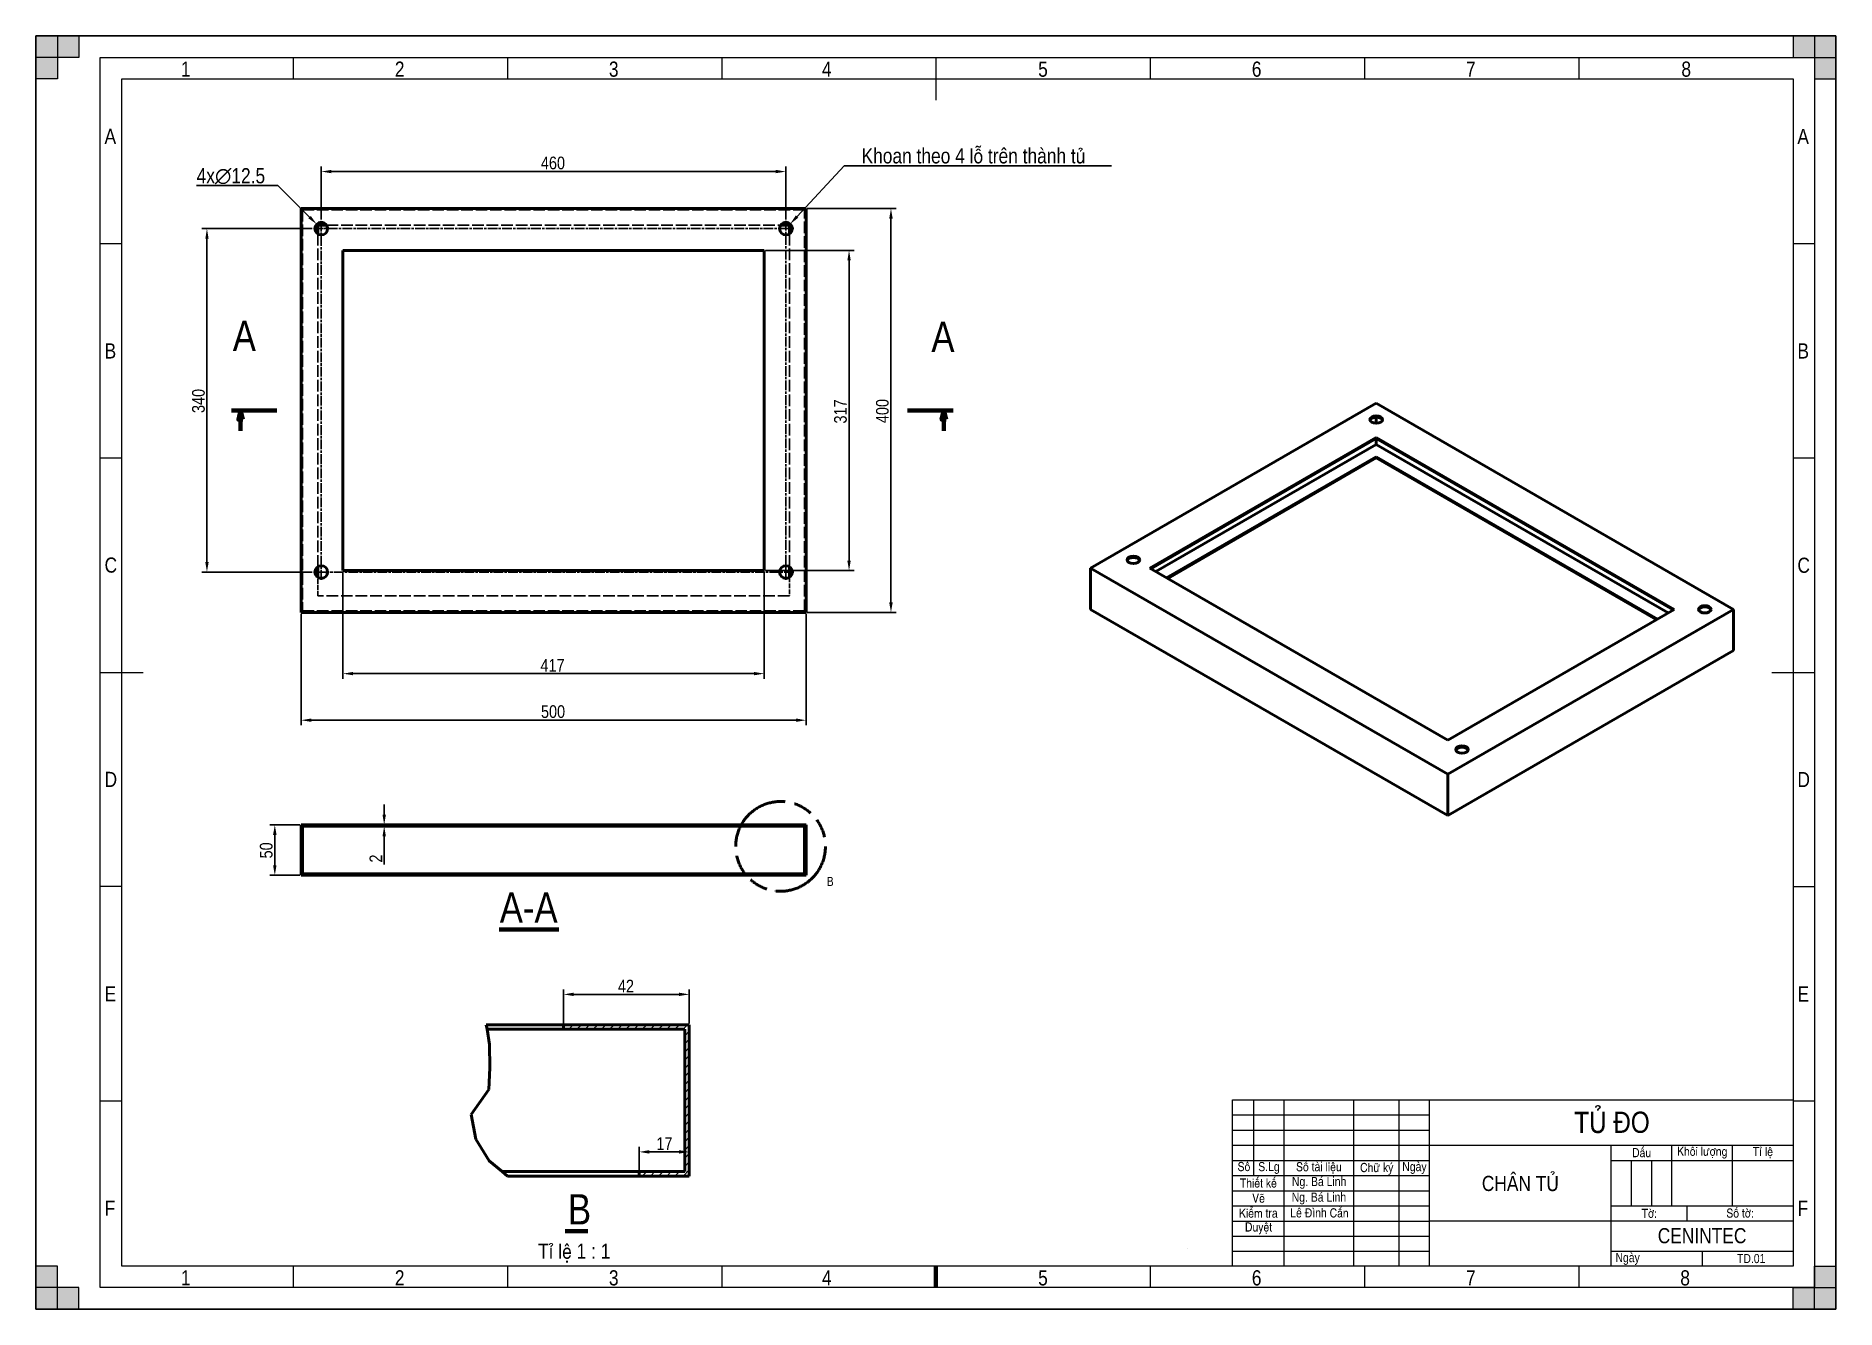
# Model space of a CAD drawing. Header units: millimetres. Extents: x 0 to 19094, y -1 to 2103.
# Drawn here: x 3168 to 4950, y -1 to 1259 of the extents above; entities that cross this region are included whole.
import ezdxf

# ---------------------------------------------------------------- set-up
doc = ezdxf.new("R2010")
doc.units = ezdxf.units.MM
doc.header["$LTSCALE"] = 2.5
for name, pattern in [('CHAIN', [0.7087, 0.4724, -0.0591, 0.1181, -0.0591]), ('DASHED', [0.2067, 0.1654, -0.0413]), ('DOUBLE_DASH_CHAIN', [1.2403, 0.6614, -0.0827, 0.1654, -0.0827, 0.1654, -0.0827])]:
    doc.linetypes.add(name, pattern=pattern)
for name, color, linetype, lineweight in [('Border (ANSI)', 7, 'Continuous', 70), ('Break Line (ANSI)', 7, 'Continuous', 50), ('Center Mark (ANSI)', 7, 'Continuous', 25), ('Centerline (ANSI)', 7, 'Continuous', 25), ('Co ban', 7, 'Continuous', 50), ('Detail Boundary (ANSI)', 7, 'DOUBLE_DASH_CHAIN', 50), ('Dimension (ANSI)', 7, 'Continuous', 25), ('Hatch (ANSI)', 7, 'Continuous', 18), ('Section Line (ANSI)', 7, 'DOUBLE_DASH_CHAIN', 70), ('Symbol (ANSI)', 7, 'Continuous', 25)]:
    doc.layers.add(name, color=color, linetype=linetype, lineweight=lineweight)
for name, color, linetype, lineweight, true_color in [('Khung ban ve', 5, 'Continuous', 15, 0x0000ff), ('Manh', 7, 'DASHED', 25, 0x008000), ('Manh khung ten', 7, 'Continuous', 15, 0x994c4c), ('Net chu', 30, 'Continuous', 15, 0xff7f00), ('THIN', 5, 'Continuous', 15, 0x0000ff)]:
    doc.layers.add(name, color=color, linetype=linetype, lineweight=lineweight, true_color=true_color)
doc.styles.add('Do nham', font='')
doc.styles.add('Hinh cat 1', font='')
doc.styles.add('Linh_50', font='')
doc.styles.add('Note Text (ANSI)', font='')
doc.styles.add('StandardAM_ANSI', font='')
doc.styles.add('Text Style102', font='')
doc.styles.add('Text Style95', font='')
doc.styles.get('Do nham').set_extended_font_data('VNI-Helve-Condense')
doc.styles.get('Hinh cat 1').set_extended_font_data('VNI-Helve-Condense')
doc.styles.get('Linh_50').set_extended_font_data('VNI-Helve-Condense')
doc.styles.get('Note Text (ANSI)').set_extended_font_data('VNI-Helve-Condense')
doc.styles.get('StandardAM_ANSI').set_extended_font_data('VNI-Helve-Condense')
doc.styles.get('Text Style102').set_extended_font_data('VNI-Helve-Condense')
doc.styles.get('Text Style95').set_extended_font_data('VNI-Helve-Condense')
doc.dimstyles.new('Default - mm (ANSI)', dxfattribs={"dimscale": 2.5, "dimtxt": 5, "dimasz": 4, "dimexe": 2, "dimexo": 0.5, "dimgap": 0.8, "dimtad": 1, "dimtoh": 1, "dimdec": 0, "dimrnd": 1e-08, "dimzin": 4, "dimdsep": 46, "dimtxsty": 'StandardAM_ANSI', "dimcen": 0.09, "dimdle": 10, "dimclrd": 256, "dimclre": 256, "dimclrt": 256, "dimadec": 1, "dimazin": 1, "dimtfac": 0.61, "dimtofl": 0, "dimtmove": 0, "dimatfit": 3, "dimldrblk": 'DOT', "dimfxl": 1, "dimtolj": 1, "dimtzin": 4, "dimlwd": -1, "dimlwe": -1, "dimarcsym": 0})

msp = doc.modelspace()

# ---------------------------------------------------------------- texts
at = {"layer": 'Symbol (ANSI)', "attachment_point": 7}
for s, insert, char_height, style in [('A-A', (3627.312, 381.012), 30, 'Text Style95'), ('B', (3694.816, 82.233), 30, 'Text Style95'), ('Tæ leä 1 : 1', (3665.258, 44.55), 15, 'Do nham')]:
    msp.add_mtext(s, dxfattribs=dict(at, insert=insert, char_height=char_height, style=style))
at = {"layer": 'Symbol (ANSI)', "attachment_point": 5, "style": 'Note Text (ANSI)'}
for s, insert, char_height, width in [('{\\fVNI-Helve-Condense|b0|i0;\\H21.0000;TUÛ ÑO}', (4728.42, 183.161), 21, 360.17729), ('{\\fVNI-Helve-Condense|b0|i0;\\H15.0000;CHAÂN TUÛ}', (4637.688, 122.673), 15, 180.91348), ('{\\fVNI-Helve-Condense|b0|i0;TD.01}', (4866.229, 48.469), 9, 120.39883)]:
    msp.add_mtext(s, dxfattribs=dict(at, insert=insert, char_height=char_height, width=width))

# ---------------------------------------------------------------- blocks, each defined once
blk = doc.blocks.new('Borders A2_Thuong')
at = {"layer": 'THIN'}
for points in [[(0.01, 420.04), (14.15, 420.04), (14.15, 412.96), (0.01, 412.96)], [(7.08, 420.04), (7.08, 405.89), (0.01, 405.89), (0.01, 420.04)], [(594.01, 412.96), (594.01, 420.04), (579.87, 420.04), (579.87, 412.96)], [(594.01, 420.04), (586.94, 420.04), (586.94, 405.89), (594.01, 405.89)], [(0.01, -0.01), (7.08, -0.01), (7.08, 14.14), (0.01, 14.14)], [(586.94, -0.01), (586.94, 14.14), (594.01, 14.14), (594.01, -0.01)], [(0.01, 7.06), (0.01, -0.01), (14.15, -0.01), (14.15, 7.06)], [(594.01, -0.01), (579.87, -0.01), (579.87, 7.06), (594.01, 7.06)]]:
    blk.add_hatch(color=256, dxfattribs=at).paths.add_polyline_path(points)
at = {"layer": 'Border (ANSI)'}
for p, q in [((379.87, 20.06), (379.87, 20.02)), ((297.01, 14.14), (297.01, 7.06))]:
    blk.add_line(p, q, dxfattribs=at)
at = {"layer": 'Khung ban ve'}
for p, q in [((297.01, 412.96), (297.01, 398.82)), ((28.3, 405.89), (579.87, 405.89)), ((28.3, 14.14), (28.3, 405.89)), ((579.87, 405.89), (579.87, 14.14)), ((21.23, 210.01), (35.37, 210.01)), ((572.8, 210.01), (586.94, 210.01)), ((394.87, 69.02), (579.89, 69.02)), ((394.87, 14.02), (394.87, 69.02)), ((401.87, 44.02), (401.87, 69.02)), ((411.87, 14.02), (411.87, 69.02)), ((434.87, 14.02), (434.87, 69.02)), ((449.87, 14.02), (449.87, 69.02)), ((459.87, 14.02), (459.87, 69.02)), ((579.87, 64.02), (579.89, 64.02)), ((394.87, 54.02), (579.89, 54.02)), ((519.87, 14.02), (519.87, 54.02)), ((539.87, 34.02), (539.87, 54.02)), ((559.87, 34.02), (559.87, 54.02)), ((579.87, 59.02), (579.89, 59.02)), ((394.87, 49.02), (459.87, 49.02)), ((519.87, 49.02), (579.89, 49.02)), ((394.87, 44.02), (459.87, 44.02)), ((579.87, 44.02), (579.89, 44.02)), ((579.87, 39.02), (579.89, 39.02)), ((519.87, 34.02), (579.89, 34.02)), ((544.87, 29.02), (544.87, 34.02)), ((579.87, 29.02), (459.87, 29.02)), ((579.87, 24.02), (579.89, 24.02)), ((579.87, 14.14), (28.3, 14.14))]:
    blk.add_line(p, q, dxfattribs=at)
at = {"layer": 'Manh khung ten', "lineweight": 25}
for p, q in [((594.01, 420.04), (0.01, 420.04)), ((0.01, 420.04), (0.01, -0.01)), ((594.01, -0.01), (594.01, 420.04)), ((0.01, -0.01), (594.01, -0.01))]:
    blk.add_line(p, q, dxfattribs=at)
at = {"layer": 'Manh khung ten'}
for p, q in [((0.01, 420.04), (594.01, 420.04)), ((0.01, -0.01), (0.01, 420.04)), ((594.01, 420.04), (594.01, -0.01)), ((21.23, 412.96), (586.94, 412.96)), ((21.23, 7.06), (21.23, 412.96)), ((84.87, 412.96), (84.87, 405.89)), ((155.58, 412.96), (155.58, 405.89)), ((367.73, 412.96), (367.73, 405.89)), ((438.44, 412.96), (438.44, 405.89)), ((509.15, 412.96), (509.15, 405.89)), ((586.94, 412.96), (586.94, 7.06)), ((28.25, 351.5), (21.2, 351.5)), ((586.89, 351.5), (579.84, 351.5)), ((28.27, 280.73), (21.23, 280.73)), ((586.92, 280.73), (579.87, 280.73)), ((28.27, 139.35), (21.23, 139.35)), ((586.92, 139.3), (579.87, 139.3)), ((28.3, 68.59), (21.25, 68.59)), ((586.94, 68.53), (579.89, 68.53)), ((394.87, 64.02), (459.87, 64.02)), ((394.87, 59.02), (459.87, 59.02)), ((526.54, 34.02), (526.54, 49.02)), ((533.2, 34.02), (533.2, 49.02)), ((394.87, 39.02), (459.87, 39.02)), ((394.87, 34.02), (459.87, 34.02)), ((394.87, 29.02), (459.87, 29.02)), ((394.87, 24.02), (459.87, 24.02)), ((394.87, 19.02), (459.87, 19.02)), ((519.87, 19.02), (579.89, 19.02)), ((549.88, 19.02), (549.88, 14.14)), ((84.87, 14.14), (84.87, 7.06)), ((155.58, 14.14), (155.58, 7.06)), ((226.3, 14.14), (226.3, 7.06)), ((367.73, 14.14), (367.73, 7.06)), ((438.44, 14.14), (438.44, 7.06)), ((509.15, 14.14), (509.15, 7.06)), ((586.94, 7.06), (21.23, 7.06)), ((594.01, -0.01), (0.01, -0.01))]:
    blk.add_line(p, q, dxfattribs=at)
at = {"layer": 'Net chu'}
blk.add_line((226.3, 412.96), (226.3, 405.89), dxfattribs=at)
at = {"layer": 'THIN'}
for p, q in [((0.01, 412.96), (0.01, 420.04)), ((0.01, 420.04), (14.15, 420.04)), ((0.01, 420.04), (7.08, 420.04)), ((0.01, 405.89), (0.01, 420.04)), ((7.08, 420.04), (7.08, 405.89)), ((14.15, 420.04), (14.15, 412.96)), ((594.01, 420.04), (579.87, 420.04)), ((579.87, 420.04), (579.87, 412.96)), ((594.01, 420.04), (586.94, 420.04)), ((586.94, 420.04), (586.94, 405.89)), ((594.01, 412.96), (594.01, 420.04)), ((594.01, 405.89), (594.01, 420.04)), ((14.15, 412.96), (0.01, 412.96)), ((579.87, 412.96), (594.01, 412.96)), ((7.08, 405.89), (0.01, 405.89)), ((586.94, 405.89), (594.01, 405.89)), ((7.08, 14.14), (0.01, 14.14)), ((0.01, 14.14), (0.01, -0.01)), ((7.08, -0.01), (7.08, 14.14)), ((586.94, -0.01), (586.94, 14.14)), ((586.94, 14.14), (594.01, 14.14)), ((594.01, 14.14), (594.01, -0.01)), ((0.01, 7.06), (0.01, -0.01)), ((14.15, 7.06), (0.01, 7.06)), ((14.15, -0.01), (14.15, 7.06)), ((579.87, -0.01), (579.87, 7.06)), ((579.87, 7.06), (594.01, 7.06)), ((594.01, 7.06), (594.01, -0.01)), ((0.01, -0.01), (14.15, -0.01)), ((0.01, -0.01), (7.08, -0.01)), ((594.01, -0.01), (579.87, -0.01)), ((594.01, -0.01), (586.94, -0.01))]:
    blk.add_line(p, q, dxfattribs=at)
at = {"layer": 'Border (ANSI)', "style": 'Note Text (ANSI)'}
for s, insert, char_height, width, attachment_point in [('Daáu', (529.87, 51.55), 3, 19.9371, 5), ('Khoái löôïng', (549.86, 51.58), 3, 19.9371, 5), ('Tæ leä', (569.89, 51.58), 3, 19.9948, 5), ('Soá', (398.63, 46.96), 3, 7.075, 5), ('S.Lg', (406.89, 46.52), 3, 10.0576, 5), ('Soá taøi lieäu', (423.36, 46.56), 3, 22.8599, 5), ('Chöõ kyù', (442.46, 46.22), 3, 15.0245, 5), ('Ngaøy', (454.9, 46.52), 3, 10.0163, 5), ('Thieát keá', (403.38, 41.55), 3, 16.9679, 5), ('Ng. Baù Linh', (423.45, 41.6), 3, 22.8602, 5), ('Veõ', (403.45, 36.54), 3, 17.0139, 5), ('Ng. Baù Linh', (423.38, 36.45), 3, 22.8602, 5), ('Kieåm tra', (403.38, 31.59), 3, 16.9779, 5), ('Leâ Ñình Caån', (423.56, 31.67), 3, 22.8602, 5), ('Tôø:', (532.42, 31.54), 3, 24.9188, 5), ('Soá tôø:', (562.36, 31.61), 3, 34.8305, 5), ('Duyeät', (403.45, 26.61), 3, 16.9779, 5), ('\\fVNI-Helve-Condense|b0|i0;\\H5.0000;CENINTEC', (549.82, 24.14), 5, 59.8872, 5), ('Ngaøy', (521.24, 16.5), 3, 30.0083, 4)]:
    blk.add_mtext(s, dxfattribs=dict(at, insert=insert, char_height=char_height, width=width, attachment_point=attachment_point))
at = {"layer": 'Net chu', "style": 'Linh_50'}
for s, p in [('1', (47.82, 406.6)), ('2', (118.43, 406.6)), ('3', (189.07, 406.6)), ('4', (259.37, 406.6)), ('5', (330.72, 406.6)), ('6', (401.23, 406.6)), ('7', (471.92, 406.6)), ('8', (542.99, 406.6)), ('A', (22.62, 384.44)), ('A', (581.26, 384.38)), ('B', (22.64, 313.62)), ('B', (581.28, 313.62)), ('C', (22.64, 242.96)), ('C', (581.28, 242.9)), ('D', (22.64, 172.24)), ('D', (581.28, 172.19)), ('E', (22.66, 101.47)), ('E', (581.31, 101.42)), ('F', (22.66, 30.76)), ('F', (581.31, 30.71)), ('1', (47.82, 7.77)), ('2', (118.43, 7.77)), ('3', (189.07, 7.77)), ('4', (259.37, 7.77)), ('5', (330.72, 7.77)), ('6', (401.23, 7.77)), ('7', (471.92, 7.77)), ('8', (542.63, 7.77))]:
    blk.add_text(s, height=5, dxfattribs=at).set_placement(p)
blk = doc.blocks.new('2dTransSection3')
at = {"layer": 'Section Line (ANSI)', "linetype": 'Continuous', "lineweight": 140}
for p, q in [((64.54, 296.48), (79.54, 296.48)), ((287.63, 296.48), (302.63, 296.48))]:
    blk.add_line(p, q, dxfattribs=at)
at = {"layer": 'Section Line (ANSI)', "linetype": 'Continuous'}
for p, q in [((67.54, 296.48), (66.79, 293.48)), ((66.79, 293.48), (68.29, 293.48)), ((67.54, 293.48), (67.54, 296.48)), ((68.29, 293.48), (67.54, 296.48)), ((67.54, 289.77), (67.54, 293.48)), ((299.63, 296.48), (298.88, 293.48)), ((298.88, 293.48), (300.38, 293.48)), ((299.63, 293.48), (299.63, 296.48)), ((300.38, 293.48), (299.63, 296.48)), ((299.63, 289.77), (299.63, 293.48))]:
    blk.add_line(p, q, dxfattribs=at)
at = {"layer": 'Section Line (ANSI)', "linetype": 'Continuous', "flags": 128}
for points in [[(68.29, 293.48), (67.54, 296.48), (66.79, 293.48), (68.29, 293.48)], [(300.38, 293.48), (299.63, 296.48), (298.88, 293.48), (300.38, 293.48)]]:
    blk.add_lwpolyline(points, dxfattribs=at)
at = {"layer": 'Section Line (ANSI)'}
for points in [[(68.29, 293.48), (67.54, 296.48), (66.79, 293.48), (68.29, 293.48)], [(300.38, 293.48), (299.63, 296.48), (298.88, 293.48), (300.38, 293.48)]]:
    blk.add_solid(points, dxfattribs=at)
at = {"layer": 'Section Line (ANSI)', "char_height": 10, "attachment_point": 7, "style": 'Text Style102'}
for insert in [(64.95, 316.08), (295.48, 315.79)]:
    blk.add_mtext('A', dxfattribs=dict(at, insert=insert))
blk = doc.blocks.new('*D27')
at = {"layer": 'Defpoints', "color": 0, "transparency": 16777216}
for p in [(3430.6, 688), (3930.6, 688), (3930.6, 581.4)]:
    blk.add_point(p, dxfattribs=at)
at = {"layer": 'Dimension (ANSI)', "transparency": 16777216}
for p, q in [((3430.6, 686.8), (3430.6, 576.4)), ((3930.6, 686.8), (3930.6, 576.4)), ((3440.6, 581.4), (3920.6, 581.4))]:
    blk.add_line(p, q, dxfattribs=at)
for points in [[(3440.6, 583.1), (3440.6, 579.8), (3430.6, 581.4)], [(3920.6, 583.1), (3920.6, 579.8), (3930.6, 581.4)]]:
    blk.add_solid(points, dxfattribs=at)
at = {"layer": 'Dimension (ANSI)', "color": 150, "true_color": 0x0080ff, "transparency": 16777216, "insert": (3668.1, 596.2), "char_height": 12.5, "attachment_point": 1, "style": 'StandardAM_ANSI'}
blk.add_mtext('\\A1;500', dxfattribs=at)
blk = doc.blocks.new('_Dot')
at = {"color": 0, "linetype": 'ByBlock', "lineweight": -2}
blk.add_line((-0.5, 0), (-1, 0), dxfattribs=at)
at = {"color": 0, "linetype": 'ByBlock', "const_width": 0.5}
blk.add_lwpolyline([(-0.25, 0, 1), (0.25, 0, 1)], format="xyb", close=True, dxfattribs=at)
blk = doc.blocks.new('*D28')
at = {"layer": 'Defpoints', "color": 0, "transparency": 16777216}
for p in [(3930.6, 1088), (4014.6, 1088), (3930.6, 688)]:
    blk.add_point(p, dxfattribs=at)
at = {"layer": 'Dimension (ANSI)', "transparency": 16777216}
for p, q in [((3931.8, 1088), (4019.6, 1088)), ((4014.6, 698), (4014.6, 1078)), ((3931.8, 688), (4019.6, 688))]:
    blk.add_line(p, q, dxfattribs=at)
for points in [[(4012.9, 1078), (4016.3, 1078), (4014.6, 1088)], [(4012.9, 698), (4016.3, 698), (4014.6, 688)]]:
    blk.add_solid(points, dxfattribs=at)
at = {"layer": 'Dimension (ANSI)', "color": 150, "true_color": 0x0080ff, "transparency": 16777216, "insert": (3999.8, 875.5), "char_height": 12.5, "attachment_point": 1, "rotation": 90, "style": 'StandardAM_ANSI'}
blk.add_mtext('\\A1;400', dxfattribs=at)
blk = doc.blocks.new('*D29')
at = {"layer": 'Defpoints', "color": 0, "transparency": 16777216}
for p in [(3472.1, 729.5), (3889.1, 729.5), (3889.1, 627.5)]:
    blk.add_point(p, dxfattribs=at)
at = {"layer": 'Dimension (ANSI)', "transparency": 16777216}
for p, q in [((3472.1, 728.3), (3472.1, 622.5)), ((3889.1, 728.3), (3889.1, 622.5)), ((3482.1, 627.5), (3879.1, 627.5))]:
    blk.add_line(p, q, dxfattribs=at)
for points in [[(3482.1, 629.2), (3482.1, 625.9), (3472.1, 627.5)], [(3879.1, 629.2), (3879.1, 625.9), (3889.1, 627.5)]]:
    blk.add_solid(points, dxfattribs=at)
at = {"layer": 'Dimension (ANSI)', "color": 150, "true_color": 0x0080ff, "transparency": 16777216, "insert": (3667.6, 642), "char_height": 12.5, "attachment_point": 1, "style": 'StandardAM_ANSI'}
blk.add_mtext('\\A1;417', dxfattribs=at)
blk = doc.blocks.new('*D30')
at = {"layer": 'Defpoints', "color": 0, "transparency": 16777216}
for p in [(3889.1, 1046.5), (3973.1, 1046.5), (3889.1, 729.5)]:
    blk.add_point(p, dxfattribs=at)
at = {"layer": 'Dimension (ANSI)', "transparency": 16777216}
for p, q in [((3890.3, 1046.5), (3978.1, 1046.5)), ((3973.1, 739.5), (3973.1, 1036.5)), ((3890.3, 729.5), (3978.1, 729.5))]:
    blk.add_line(p, q, dxfattribs=at)
for points in [[(3971.4, 1036.5), (3974.8, 1036.5), (3973.1, 1046.5)], [(3971.4, 739.5), (3974.8, 739.5), (3973.1, 729.5)]]:
    blk.add_solid(points, dxfattribs=at)
at = {"layer": 'Dimension (ANSI)', "color": 150, "true_color": 0x0080ff, "transparency": 16777216, "insert": (3958.3, 875.1), "char_height": 12.5, "attachment_point": 1, "rotation": 90, "style": 'StandardAM_ANSI'}
blk.add_mtext('\\A1;317', dxfattribs=at)
blk = doc.blocks.new('*D31')
at = {"layer": 'Defpoints', "color": 0, "transparency": 16777216}
for p in [(3430.6, 477.9), (3404.6, 427.9), (3430.6, 427.9)]:
    blk.add_point(p, dxfattribs=at)
at = {"layer": 'Dimension (ANSI)', "transparency": 16777216}
for p, q in [((3429.3, 477.9), (3399.6, 477.9)), ((3404.6, 467.9), (3404.6, 437.9)), ((3429.3, 427.9), (3399.6, 427.9))]:
    blk.add_line(p, q, dxfattribs=at)
for points in [[(3402.9, 467.9), (3406.3, 467.9), (3404.6, 477.9)], [(3402.9, 437.9), (3406.3, 437.9), (3404.6, 427.9)]]:
    blk.add_solid(points, dxfattribs=at)
at = {"layer": 'Dimension (ANSI)', "color": 150, "true_color": 0x0080ff, "transparency": 16777216, "insert": (3389.8, 444.6), "char_height": 12.5, "attachment_point": 1, "rotation": 90, "style": 'StandardAM_ANSI'}
blk.add_mtext('\\A1;50', dxfattribs=at)
blk = doc.blocks.new('2dDetail1')
at = {"layer": 'Detail Boundary (ANSI)', "ltscale": 14.995327}
blk.add_circle((245.72, 152.64), 14.8, dxfattribs=at)
at = {"layer": 'Detail Boundary (ANSI)', "insert": (260.95, 139.58), "char_height": 3, "attachment_point": 7, "style": 'Hinh cat 1'}
blk.add_mtext('B', dxfattribs=at)
blk = doc.blocks.new('*D32')
at = {"layer": 'Defpoints', "color": 0, "transparency": 16777216}
for p in [(3814.9, 280), (3814.9, 154.1), (3765.4, 134.5)]:
    blk.add_point(p, dxfattribs=at)
at = {"layer": 'Dimension (ANSI)', "transparency": 16777216}
for p, q in [((3765.4, 135.8), (3765.4, 159.1)), ((3775.4, 154.1), (3804.9, 154.1))]:
    blk.add_line(p, q, dxfattribs=at)
for points in [[(3775.4, 155.8), (3775.4, 152.4), (3765.4, 154.1)], [(3804.9, 155.8), (3804.9, 152.4), (3814.9, 154.1)]]:
    blk.add_solid(points, dxfattribs=at)
at = {"layer": 'Dimension (ANSI)', "color": 150, "true_color": 0x0080ff, "transparency": 16777216, "insert": (3782.4, 168.6), "char_height": 12.5, "attachment_point": 1, "style": 'StandardAM_ANSI'}
blk.add_mtext('\\A1;17', dxfattribs=at)
blk = doc.blocks.new('*D33')
at = {"layer": 'Defpoints', "color": 0, "transparency": 16777216}
for p in [(3814.9, 310), (3690.4, 280), (3814.9, 280)]:
    blk.add_point(p, dxfattribs=at)
at = {"layer": 'Dimension (ANSI)', "transparency": 16777216}
for p, q in [((3690.4, 281.3), (3690.4, 315)), ((3700.4, 310), (3804.9, 310)), ((3814.9, 281.3), (3814.9, 315))]:
    blk.add_line(p, q, dxfattribs=at)
for points in [[(3700.4, 311.7), (3700.4, 308.4), (3690.4, 310)], [(3804.9, 311.7), (3804.9, 308.4), (3814.9, 310)]]:
    blk.add_solid(points, dxfattribs=at)
at = {"layer": 'Dimension (ANSI)', "color": 150, "true_color": 0x0080ff, "transparency": 16777216, "insert": (3744.3, 324.5), "char_height": 12.5, "attachment_point": 1, "style": 'StandardAM_ANSI'}
blk.add_mtext('\\A1;42', dxfattribs=at)
blk = doc.blocks.new('*D34')
at = {"layer": 'Defpoints', "color": 0, "transparency": 16777216}
for p in [(3472.1, 477.9), (3472.1, 476.4), (3512.9, 477.9)]:
    blk.add_point(p, dxfattribs=at)
at = {"layer": 'Dimension (ANSI)', "transparency": 16777216}
for p, q in [((3512.9, 487.9), (3512.9, 497.9)), ((3473.3, 477.9), (3517.9, 477.9)), ((3473.3, 476.4), (3517.9, 476.4)), ((3512.9, 466.4), (3512.9, 438.5))]:
    blk.add_line(p, q, dxfattribs=at)
for points in [[(3511.2, 487.9), (3514.6, 487.9), (3512.9, 477.9)], [(3511.2, 466.4), (3514.6, 466.4), (3512.9, 476.4)]]:
    blk.add_solid(points, dxfattribs=at)
at = {"layer": 'Dimension (ANSI)', "color": 150, "true_color": 0x0080ff, "transparency": 16777216, "insert": (3498.4, 440.5), "char_height": 12.5, "attachment_point": 1, "rotation": 90, "style": 'StandardAM_ANSI'}
blk.add_mtext('\\A1;2', dxfattribs=at)
blk = doc.blocks.new('*D35')
at = {"layer": 'Defpoints', "color": 0, "transparency": 16777216}
for p in [(3337.4, 1068), (3442.8, 1068), (3442.8, 728)]:
    blk.add_point(p, dxfattribs=at)
at = {"layer": 'Dimension (ANSI)', "transparency": 16777216}
for p, q in [((3441.6, 1068), (3332.4, 1068)), ((3337.4, 738), (3337.4, 1058)), ((3441.6, 728), (3332.4, 728))]:
    blk.add_line(p, q, dxfattribs=at)
for points in [[(3335.8, 1058), (3339.1, 1058), (3337.4, 1068)], [(3335.8, 738), (3339.1, 738), (3337.4, 728)]]:
    blk.add_solid(points, dxfattribs=at)
at = {"layer": 'Dimension (ANSI)', "color": 150, "true_color": 0x0080ff, "transparency": 16777216, "insert": (3322.7, 885.5), "char_height": 12.5, "attachment_point": 1, "rotation": 90, "style": 'StandardAM_ANSI'}
blk.add_mtext('\\A1;340', dxfattribs=at)
blk = doc.blocks.new('*D36')
at = {"layer": 'Defpoints', "color": 0, "transparency": 16777216}
for p in [(3910.6, 1124.5), (3450.6, 1075.8), (3910.6, 1075.8)]:
    blk.add_point(p, dxfattribs=at)
at = {"layer": 'Dimension (ANSI)', "transparency": 16777216}
for p, q in [((3450.6, 1077), (3450.6, 1129.5)), ((3460.6, 1124.5), (3900.6, 1124.5)), ((3910.6, 1077), (3910.6, 1129.5))]:
    blk.add_line(p, q, dxfattribs=at)
for points in [[(3460.6, 1126.2), (3460.6, 1122.9), (3450.6, 1124.5)], [(3900.6, 1126.2), (3900.6, 1122.9), (3910.6, 1124.5)]]:
    blk.add_solid(points, dxfattribs=at)
at = {"layer": 'Dimension (ANSI)', "color": 150, "true_color": 0x0080ff, "transparency": 16777216, "insert": (3668, 1139.3), "char_height": 12.5, "attachment_point": 1, "style": 'StandardAM_ANSI'}
blk.add_mtext('\\A1;460', dxfattribs=at)
blk = doc.blocks.new('*D37')
at = {"layer": 'Defpoints', "color": 0, "transparency": 16777216}
for p in [(3446.1, 1072.4), (3455, 1063.7)]:
    blk.add_point(p, dxfattribs=at)
at = {"layer": 'Dimension (ANSI)', "transparency": 16777216}
for p, q in [((3327.2, 1110.6), (3407.5, 1110.6)), ((3407.5, 1110.6), (3439, 1079.4)), ((3450.4, 1068), (3450.8, 1068)), ((3450.6, 1067.8), (3450.6, 1068.3))]:
    blk.add_line(p, q, dxfattribs=at)
blk.add_solid([(3440.2, 1080.6), (3437.8, 1078.3), (3446.1, 1072.4)], dxfattribs=at)
at = {"layer": 'Dimension (ANSI)', "color": 150, "true_color": 0x0080ff, "transparency": 16777216, "insert": (3327.2, 1127.9), "char_height": 12.5, "attachment_point": 1, "style": 'StandardAM_ANSI'}
blk.add_mtext('\\A1;\\fVNI-Helve-Condense|b0|i0;\\H15.0000;4x∅12.5', dxfattribs=at)
blk = doc.blocks.new('*D38')
at = {"layer": 'Defpoints', "color": 0, "transparency": 16777216}
for p in [(3914.8, 1072.6), (3906.3, 1063.5)]:
    blk.add_point(p, dxfattribs=at)
at = {"layer": 'Dimension (ANSI)', "transparency": 16777216}
for p, q in [((3968.2, 1130.2), (3921.6, 1080)), ((4233, 1130.2), (3968.2, 1130.2)), ((3910.4, 1068), (3910.8, 1068)), ((3910.6, 1067.8), (3910.6, 1068.3))]:
    blk.add_line(p, q, dxfattribs=at)
blk.add_solid([(3920.4, 1081.1), (3922.9, 1078.8), (3914.8, 1072.6)], dxfattribs=at)
at = {"layer": 'Dimension (ANSI)', "color": 150, "true_color": 0x0080ff, "transparency": 16777216, "insert": (3981.5, 1147.6), "char_height": 12.5, "attachment_point": 1, "style": 'StandardAM_ANSI'}
blk.add_mtext('\\A1; \\fVNI-Helve-Condense|b0|i0;\\H15.0000;Khoan theo 4 loã treân thaønh tuû', dxfattribs=at)

# ---------------------------------------------------------------- dimensions: what is measured, and where the dimension line sits
at = {"layer": 'Dimension (ANSI)'}
for p1, p2, text, override, picture, middle in [((3906.339, 1063.457), (3914.834, 1072.627), ' \\fVNI-Helve-Condense|b0|i0;\\H15.0000;Khoan theo 4 loã treân thaønh tuû', {"dimgap": 0.8, "dimtih": 1, "dimdec": 0, "dimlfac": 1, "dimtol": 0, "dimlim": 0, "dimtp": 0, "dimtm": 0, "dimtdec": 2}, '*D38', (4107.249, 1130.246)), ((3455.038, 1063.655), (3446.136, 1072.429), '\\fVNI-Helve-Condense|b0|i0;\\H15.0000;4x<>', {"dimgap": 0.8, "dimtih": 1, "dimdec": 1, "dimlfac": 1, "dimtol": 0, "dimlim": 0, "dimtp": 0, "dimtm": 0, "dimtdec": 2}, '*D37', (3354.935, 1110.553))]:
    dim = msp.add_diameter_dim_2p(p1=p1, p2=p2, text=text, dimstyle='Default - mm (ANSI)', override=override, dxfattribs=at)
    dim.commit()
    dim.dimension.update_dxf_attribs({"geometry": picture, "text_midpoint": middle, "dimtype": 163})
for base, p1, p2, picture, middle in [((3910.587, 1124.526), (3450.587, 1075.792), (3910.587, 1075.792), '*D36', (3680.587, 1124.526)), ((3889.087, 627.542), (3472.087, 729.542), (3889.087, 729.542), '*D29', (3680.587, 627.542))]:
    dim = msp.add_linear_dim(base=base, p1=p1, p2=p2, dimstyle='Default - mm (ANSI)', override={"dimgap": 0.8, "dimtoh": 0, "dimdec": 0, "dimtol": 0, "dimlim": 0, "dimtp": 0, "dimtm": 0, "dimtdec": 2, "dimatfit": 1}, dxfattribs=at)
    dim.commit()
    dim.dimension.update_dxf_attribs({"geometry": picture, "text_midpoint": middle, "dimtype": 160})
for base, p1, p2, angle, override, picture, middle in [((4014.587, 1088.042), (3930.587, 688.042), (3930.587, 1088.042), 270, {"dimgap": 0.8, "dimtoh": 0, "dimdec": 0, "dimtol": 0, "dimlim": 0, "dimtp": 0, "dimtm": 0, "dimtdec": 2, "dimatfit": 1}, '*D28', (4014.587, 888.042)), ((3337.421, 1068.042), (3442.837, 728.042), (3442.837, 1068.042), 90, {"dimgap": 0.8, "dimtoh": 0, "dimdec": 0, "dimtol": 0, "dimlim": 0, "dimtp": 0, "dimtm": 0, "dimtdec": 2, "dimatfit": 1}, '*D35', (3337.421, 898.042)), ((3973.087, 1046.542), (3889.087, 729.542), (3889.087, 1046.542), 90, {"dimgap": 0.8, "dimtoh": 0, "dimdec": 0, "dimtol": 0, "dimlim": 0, "dimtp": 0, "dimtm": 0, "dimtdec": 2, "dimatfit": 1}, '*D30', (3973.087, 888.042)), ((3930.587, 581.425), (3430.587, 688.042), (3930.587, 688.042), 180, {"dimgap": 0.8, "dimtoh": 0, "dimdec": 0, "dimtol": 0, "dimlim": 0, "dimtp": 0, "dimtm": 0, "dimtdec": 2, "dimatfit": 1}, '*D27', (3680.587, 581.425)), ((3512.894080369, 477.905499831), (3472.086795054, 476.405499831), (3472.086795054, 477.905499831), 270, {"dimgap": 0.8, "dimtoh": 0, "dimdec": 0, "dimtol": 0, "dimlim": 0, "dimtp": 0, "dimtm": 0, "dimtdec": 2, "dimatfit": 1}, '*D34', (3512.894080369, 444.818583785)), ((3404.597, 427.905), (3430.587, 477.905), (3430.587, 427.905), 90, {"dimgap": 0.8, "dimtoh": 0, "dimdec": 0, "dimtol": 0, "dimlim": 0, "dimtp": 0, "dimtm": 0, "dimtdec": 2, "dimatfit": 1}, '*D31', (3404.597, 452.905)), ((3814.93584434, 310.032409388), (3690.43584434, 280.032409388), (3814.93584434, 280.032409388), 180, {"dimgap": 0.8, "dimtoh": 0, "dimdec": 0, "dimlfac": 0.333333, "dimtol": 0, "dimlim": 0, "dimtp": 0, "dimtm": 0, "dimtdec": 2, "dimatfit": 1}, '*D33', (3752.68584434, 310.032409388)), ((3814.93584434, 154.087705619), (3765.43584434, 134.532409388), (3814.93584434, 280.032409388), 180, {"dimgap": 0.8, "dimtoh": 0, "dimdec": 0, "dimlfac": 0.333333, "dimse2": 1, "dimtol": 0, "dimlim": 0, "dimtp": 0, "dimtm": 0, "dimtdec": 2, "dimatfit": 1}, '*D32', (3790.18584434, 154.087705619))]:
    dim = msp.add_linear_dim(base=base, p1=p1, p2=p2, angle=angle, dimstyle='Default - mm (ANSI)', override=override, dxfattribs=at)
    dim.commit()
    dim.dimension.update_dxf_attribs({"geometry": picture, "text_midpoint": middle, "dimtype": 160})

# ---------------------------------------------------------------- hatches: boundary and pattern name
at = {"layer": 'Hatch (ANSI)'}
h = msp.add_hatch(dxfattribs=at)
h.set_pattern_fill('ANSI31', color=256, scale=15.24, style=0)
h.set_pattern_definition([(45, (3168.1462, -1.3922), (-1.3470384, 1.3470384), [])])
h.paths.add_polyline_path([(3430.587, 477.905), (3430.587, 427.905), (3447.087, 427.905), (3447.087, 429.405), (3432.087, 429.405), (3432.087, 476.405), (3472.087, 476.405), (3472.087, 477.905)])
h.paths.add_polyline_path([(3930.587, 427.905), (3930.587, 477.905), (3889.087, 477.905), (3889.087, 476.405), (3929.087, 476.405), (3929.087, 429.405), (3914.087, 429.405), (3914.087, 427.905)])
h = msp.add_hatch(dxfattribs=at)
h.set_pattern_fill('ANSI31', color=256, scale=45.72, style=0)
h.set_pattern_definition([(45, (3168.146, -1.392), (-4.041115, 4.041115), [])])
h.paths.add_polyline_path([(3810.436, 134.532), (3765.436, 134.532), (3765.436, 130.032), (3814.936, 130.032), (3814.936, 280.032), (3690.436, 280.032), (3690.436, 275.532), (3810.436, 275.532)])

# ---------------------------------------------------------------- linework, layer by layer
at = {"layer": 'Break Line (ANSI)'}
for p, q in [((3614.718, 275.532), (3613.986, 280.032)), ((3617.204, 260.248), (3614.718, 275.532)), ((3617.466, 237.337), (3617.204, 260.248)), ((3616.498, 215.897), (3617.466, 237.337)), ((3598.992, 191.199), (3616.498, 215.897)), ((3603.746, 166.647), (3598.992, 191.199)), ((3616.87, 145.352), (3603.746, 166.647)), ((3629.765, 134.532), (3616.87, 145.352)), ((3635.128, 130.032), (3629.765, 134.532))]:
    msp.add_line(p, q, dxfattribs=at)
at = {"layer": 'Center Mark (ANSI)', "linetype": 'CHAIN', "ltscale": 2.870114}
for p, q in [((3442.837, 1068.042), (3458.337, 1068.042)), ((3918.337, 1068.042), (3902.837, 1068.042)), ((3910.587, 720.292), (3910.587, 735.792)), ((3442.837, 728.042), (3458.337, 728.042))]:
    msp.add_line(p, q, dxfattribs=at)
at = {"layer": 'Centerline (ANSI)', "linetype": 'CHAIN', "ltscale": 8.113447}
for p, q in [((3450.587, 720.292), (3450.587, 1075.792)), ((3910.587, 1075.792), (3910.587, 720.292)), ((3442.837, 1068.042), (3918.337, 1068.042)), ((3918.337, 728.042), (3442.837, 728.042))]:
    msp.add_line(p, q, dxfattribs=at)
at = {"layer": 'Co ban'}
for p, q in [((3430.587, 1088.042), (3430.587, 688.042)), ((3930.587, 1088.042), (3430.587, 1088.042)), ((3930.587, 688.042), (3930.587, 1088.042)), ((3447.087, 1062.864), (3447.087, 1071.542)), ((3447.087, 1071.542), (3455.765, 1071.542)), ((3905.409, 1071.542), (3914.087, 1071.542)), ((3914.087, 1071.542), (3914.087, 1062.864)), ((3472.087, 729.542), (3472.087, 1046.542)), ((3472.087, 1046.542), (3889.087, 1046.542)), ((3889.087, 1046.542), (3889.087, 729.542)), ((4495.058, 895.292), (4212.215, 731.992)), ((4848.611, 691.167), (4495.058, 895.292)), ((4495.058, 875.353), (4495.058, 881.345)), ((4270.905, 731.992), (4495.058, 861.407)), ((4495.058, 860.182), (4271.966, 731.38)), ((4495.058, 861.407), (4495.058, 860.182)), ((4495.058, 861.407), (4789.921, 691.167)), ((4788.861, 690.555), (4495.058, 860.182)), ((4495.058, 854.467), (4495.058, 860.182)), ((4276.915, 728.522), (4495.058, 854.467)), ((4287.522, 722.398), (4495.058, 842.219)), ((4495.058, 840.995), (4288.583, 721.786)), ((4495.058, 854.467), (4783.911, 687.697)), ((4495.058, 840.995), (4495.058, 842.219)), ((4495.058, 842.219), (4773.304, 681.574)), ((4772.244, 680.961), (4495.058, 840.995)), ((3447.087, 722.864), (3447.087, 733.22)), ((3914.087, 733.22), (3914.087, 722.864)), ((4212.215, 691.167), (4212.215, 731.992)), ((4212.215, 731.992), (4565.769, 527.868)), ((4565.769, 561.753), (4270.905, 731.992)), ((3889.087, 729.542), (3472.087, 729.542)), ((3430.587, 688.042), (3930.587, 688.042)), ((4212.215, 691.167), (4565.769, 487.043)), ((4789.921, 691.167), (4565.769, 561.753)), ((4565.769, 527.868), (4848.611, 691.167)), ((4848.611, 650.343), (4848.611, 691.167)), ((4565.769, 487.043), (4848.611, 650.343)), ((4565.769, 487.043), (4565.769, 527.868)), ((3430.587, 477.905), (3430.587, 427.905)), ((3472.087, 477.905), (3430.587, 477.905)), ((3432.087, 429.405), (3432.087, 476.405)), ((3432.087, 476.405), (3472.087, 476.405)), ((3472.087, 476.405), (3472.087, 477.905)), ((3472.087, 477.905), (3889.087, 477.905)), ((3889.087, 476.405), (3472.087, 476.405)), ((3930.587, 477.905), (3889.087, 477.905)), ((3889.087, 477.905), (3889.087, 476.405)), ((3889.087, 476.405), (3929.087, 476.405)), ((3929.087, 476.405), (3929.087, 429.405)), ((3930.587, 427.905), (3930.587, 477.905)), ((3430.587, 427.905), (3447.087, 427.905)), ((3447.087, 429.405), (3432.087, 429.405)), ((3447.087, 427.905), (3447.087, 429.405)), ((3447.087, 429.405), (3914.087, 429.405)), ((3914.087, 427.905), (3447.087, 427.905)), ((3929.087, 429.405), (3914.087, 429.405)), ((3914.087, 429.405), (3914.087, 427.905)), ((3914.087, 427.905), (3930.587, 427.905)), ((3613.986, 280.032), (3690.436, 280.032)), ((3690.436, 275.532), (3614.718, 275.532)), ((3814.936, 280.032), (3690.436, 280.032)), ((3690.436, 280.032), (3690.436, 275.532)), ((3690.436, 275.532), (3810.436, 275.532)), ((3810.436, 275.532), (3810.436, 134.532)), ((3814.936, 130.032), (3814.936, 280.032)), ((3629.765, 134.532), (3765.436, 134.532)), ((3765.436, 130.032), (3635.128, 130.032)), ((3810.436, 134.532), (3765.436, 134.532)), ((3765.436, 134.532), (3765.436, 130.032)), ((3765.436, 130.032), (3814.936, 130.032))]:
    msp.add_line(p, q, dxfattribs=at)
for centre in [(3450.587, 1068.042), (3910.587, 1068.042), (3450.587, 728.042), (3910.587, 728.042)]:
    msp.add_circle(centre, 6.25, dxfattribs=at)
for centre in [(4495.058, 878.962), (4254.642, 740.157), (4820.327, 691.167), (4579.911, 552.363)]:
    msp.add_ellipse(centre, major_axis=(6.25, 0), ratio=0.57735027, dxfattribs=at)
for centre in [(4495.058, 877.737), (4254.642, 738.933), (4820.327, 689.943), (4579.911, 551.138)]:
    msp.add_ellipse(centre, major_axis=(6.25, 0), ratio=0.57735027, start_param=0.17053096, end_param=2.9710617, dxfattribs=at)
at = {"layer": 'Manh', "ltscale": 27.835623}
for p, q in [((3432.087, 1086.542), (3432.087, 689.542)), ((3929.087, 689.542), (3929.087, 1086.542))]:
    msp.add_line(p, q, dxfattribs=at)
at = {"layer": 'Manh', "ltscale": 27.637367}
for p, q in [((3929.087, 1086.542), (3432.087, 1086.542)), ((3432.087, 689.542), (3929.087, 689.542))]:
    msp.add_line(p, q, dxfattribs=at)
at = {"layer": 'Manh', "ltscale": 27.88904}
msp.add_line((3455.765, 1071.542), (3905.409, 1071.542), dxfattribs=at)
at = {"layer": 'Manh', "ltscale": 27.978836}
for p, q in [((3447.087, 733.22), (3447.087, 1062.864)), ((3914.087, 1062.864), (3914.087, 733.22))]:
    msp.add_line(p, q, dxfattribs=at)
at = {"layer": 'Manh', "ltscale": 11.632467}
for p, q in [((3447.087, 704.542), (3447.087, 722.864)), ((3914.087, 722.864), (3914.087, 704.542))]:
    msp.add_line(p, q, dxfattribs=at)
at = {"layer": 'Manh', "ltscale": 27.892754}
msp.add_line((3914.087, 704.542), (3447.087, 704.542), dxfattribs=at)
at = {"layer": 'Symbol (ANSI)', "lineweight": 90}
for p, q in [((3626.88, 374.262), (3685.647, 374.262)), ((3691.96, 75.483), (3714.506, 75.483))]:
    msp.add_line(p, q, dxfattribs=at)

# ---------------------------------------------------------------- block references
at = {"xscale": 3, "yscale": 3, "zscale": 3}
msp.add_blockref('Borders A2_Thuong', (3168.146, -1.392), dxfattribs=at)
at = {"layer": 'Detail Boundary (ANSI)', "xscale": 3, "yscale": 3, "zscale": 3}
msp.add_blockref('2dDetail1', (3168.146, -1.392), dxfattribs=at)
at = {"layer": 'Section Line (ANSI)', "xscale": 3, "yscale": 3, "zscale": 3}
msp.add_blockref('2dTransSection3', (3168.146, -1.392), dxfattribs=at)

msp.set_redraw_order([(e.dxf.handle, doc.entitydb.next_handle()) for e in msp.query("TEXT MTEXT ATTDEF DIMENSION ARC_DIMENSION")])  # texts and dimensions are drawn at this point

doc.saveas('drawing.dxf')
